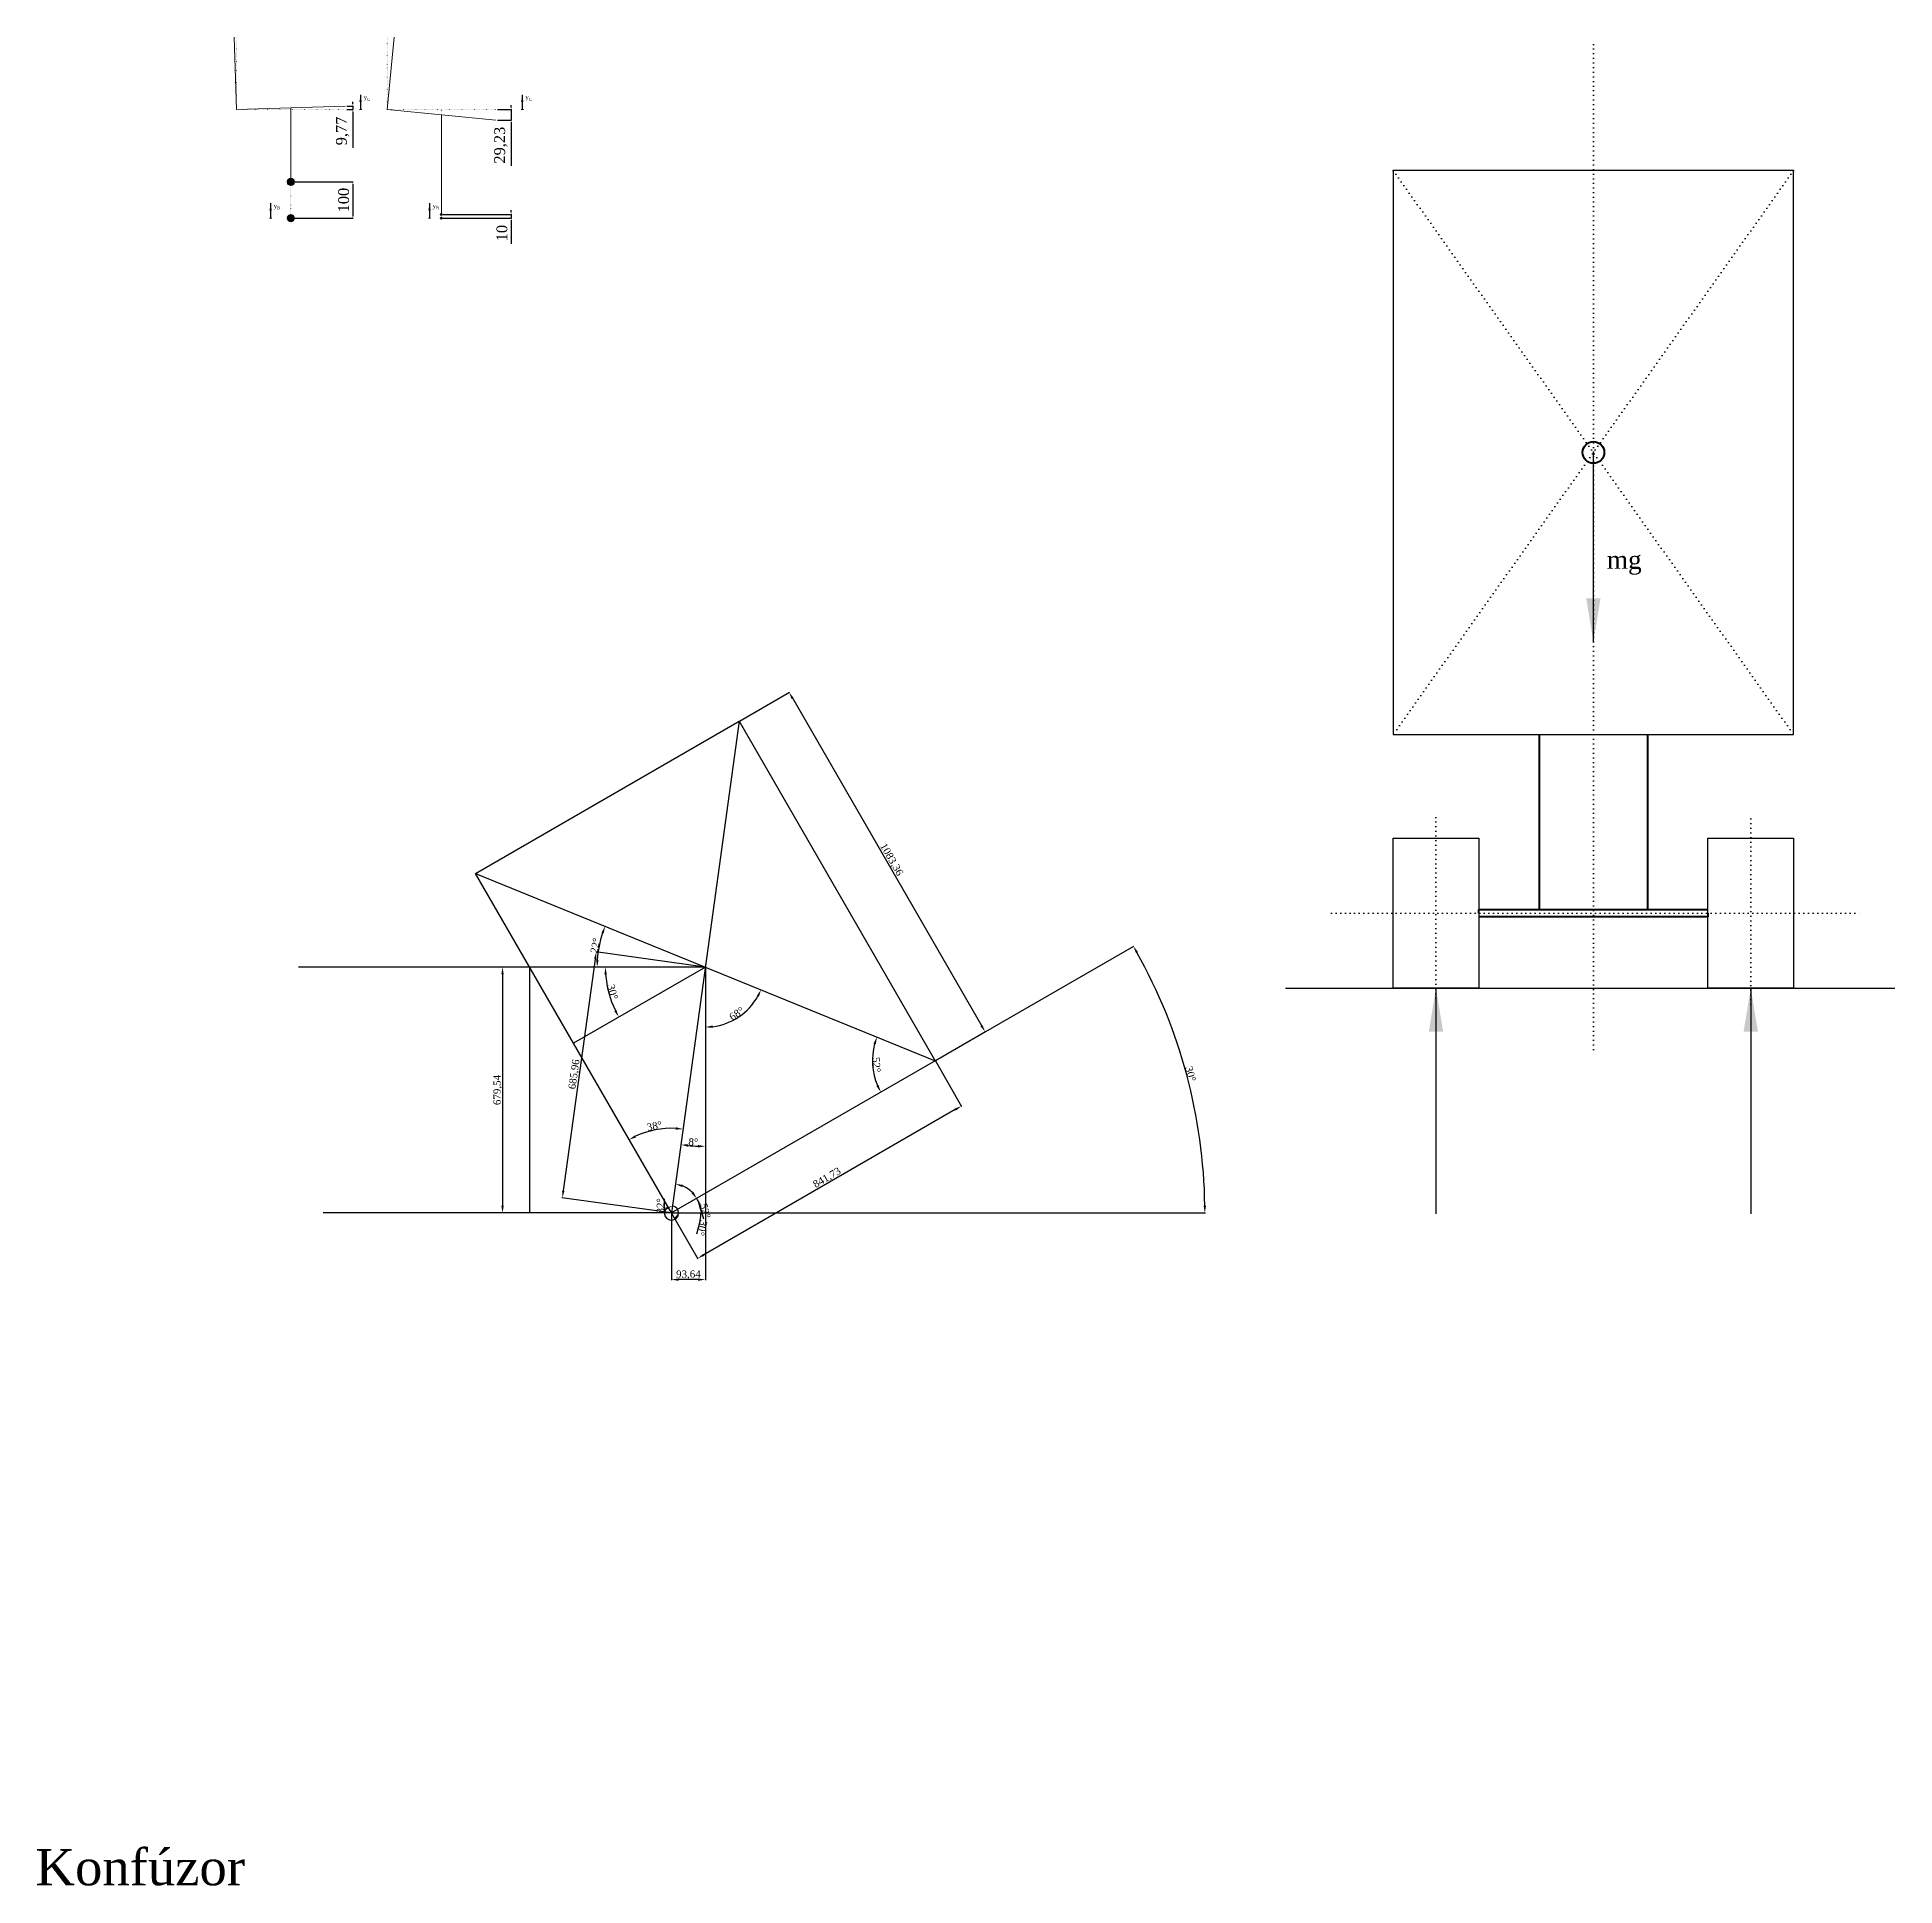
# Model space of a CAD drawing. Header units: millimetres. Extents: x 4757 to 12839, y 3761 to 9253.
# Drawn here: x 7705 to 12839, y 4144 to 9253 of the extents above; entities that cross this region are included whole.
import ezdxf

# ---------------------------------------------------------------- set-up
doc = ezdxf.new("R2010")
doc.units = ezdxf.units.MM
doc.linetypes.add('ACAD_ISO07W100', pattern=[3, 0, -3])
doc.linetypes.add('DOTX2', pattern=[12.7, 0, -12.7])
doc.layers.get('0').update_dxf_attribs({"lineweight": 30})
for name, color, linetype, lineweight in [('accelerations', 140, 'Continuous', 50), ('redThick', 1, 'Continuous', 50), ('szaggatott', 7, 'ACAD_ISO07W100', 13), ('vastag', 7, 'Continuous', 50), ('vékony', 7, 'Continuous', 13)]:
    doc.layers.add(name, color=color, linetype=linetype, lineweight=lineweight)
doc.layers.add('dashed', color=181, linetype='DOTX2')
doc.layers.add('red', color=1, linetype='Continuous')
doc.styles.get("Standard").update_dxf_attribs({"font": 'pala.ttf'})
doc.dimstyles.new('Copy(2) of ISO-25', dxfattribs={"dimtxt": 30, "dimasz": 6, "dimexe": 1.25, "dimexo": 5, "dimgap": 10, "dimtad": 1, "dimtxsty": 'Standard', "dimcen": 2.5, "dimadec": 0, "dimazin": 0, "dimtfac": 1, "dimtmove": 0, "dimatfit": 3, "dimfxl": 1, "dimarcsym": 0})
doc.dimstyles.new('customDimensions', dxfattribs={"dimtxt": 50, "dimasz": 120, "dimexe": 1.25, "dimexo": 0.625, "dimtad": 1, "dimtxsty": 'Standard', "dimcen": 2.5, "dimadec": 0, "dimazin": 0, "dimtfac": 1, "dimtmove": 0, "dimatfit": 3, "dimfxl": 1, "dimarcsym": 0})
doc.dimstyles.new('ISO-25', dxfattribs={"dimtxt": 20, "dimasz": 20, "dimexe": 1.25, "dimexo": 0.625, "dimtad": 1, "dimtxsty": 'Standard', "dimcen": 2.5, "dimadec": 0, "dimazin": 0, "dimtfac": 1, "dimtmove": 0, "dimatfit": 3, "dimfxl": 1, "dimarcsym": 0})

msp = doc.modelspace()

# ---------------------------------------------------------------- texts
at = {"insert": (7700.817, 4245.802), "char_height": 100, "attachment_point": 1}
msp.add_mtext_dynamic_manual_height_columns('Konfúzor', width=498.50742, gutter_width=12.5, heights=[117.502], dxfattribs=at)
at = {"layer": 'accelerations', "insert": (12043.335, 7833.562), "char_height": 50, "attachment_point": 1}
msp.add_mtext_dynamic_manual_height_columns('mg', width=140.7074, gutter_width=12.5, heights=[0], dxfattribs=at)
at = {"layer": 'vastag', "char_height": 12, "attachment_point": 1}
for s, insert in [('\\A1;y{\\H0.7x;\\S^ C;}', (8607.715, 9092.334)), ('\\A1;y{\\H0.7x;\\S^ C;}', (9054.514, 9092.334)), ('\\A1;y{\\H0.7x;\\S^ B;}', (8359.104, 8792.334)), ('\\A1;y{\\H0.7x;\\S^ B;}', (8798.292, 8792.507))]:
    msp.add_mtext_dynamic_manual_height_columns(s, width=30.67288, gutter_width=12.5, heights=[22.687], dxfattribs=dict(at, insert=insert))

# ---------------------------------------------------------------- blocks, each defined once
blk = doc.blocks.new('*D17')
at = {"layer": 'Defpoints', "color": 0, "transparency": 16777216}
for p in [(8556.2, 9062.1), (8556.2, 9052.3), (8577.8, 9052.3)]:
    blk.add_point(p, dxfattribs=at)
at = {"layer": 'vékony', "color": 0, "lineweight": -2, "transparency": 16777216}
for p, q in [((8561.2, 9062.1), (8579, 9062.1)), ((8561.2, 9052.3), (8579, 9052.3)), ((8577.8, 9068.1), (8577.8, 9074.1)), ((8577.8, 9062.1), (8577.8, 9052.3)), ((8577.8, 9046.3), (8577.8, 8946.3))]:
    blk.add_line(p, q, dxfattribs=at)
at = {"layer": 'vékony', "color": 0, "transparency": 16777216}
for points in [[(8576.8, 9068.1), (8578.8, 9068.1), (8577.8, 9062.1)], [(8576.8, 9046.3), (8578.8, 9046.3), (8577.8, 9052.3)]]:
    blk.add_solid(points, dxfattribs=at)
at = {"layer": 'vékony', "color": 0, "transparency": 16777216, "insert": (8549.5, 8993.3), "char_height": 30, "attachment_point": 5, "rotation": 90}
blk.add_mtext('9,77', dxfattribs=at)
blk = doc.blocks.new('*D18')
at = {"layer": 'Defpoints', "color": 0, "transparency": 16777216}
for p in [(8406.2, 8852.3), (8406.2, 8752.3), (8577.8, 8752.3)]:
    blk.add_point(p, dxfattribs=at)
at = {"layer": 'vékony', "color": 0, "lineweight": -2, "transparency": 16777216}
for p, q in [((8411.2, 8852.3), (8579, 8852.3)), ((8577.8, 8846.3), (8577.8, 8758.3)), ((8411.2, 8752.3), (8579, 8752.3))]:
    blk.add_line(p, q, dxfattribs=at)
at = {"layer": 'vékony', "color": 0, "transparency": 16777216}
for points in [[(8576.8, 8846.3), (8578.8, 8846.3), (8577.8, 8852.3)], [(8576.8, 8758.3), (8578.8, 8758.3), (8577.8, 8752.3)]]:
    blk.add_solid(points, dxfattribs=at)
at = {"layer": 'vékony', "color": 0, "transparency": 16777216, "insert": (8552.3, 8802.3), "char_height": 30, "attachment_point": 5, "rotation": 90}
blk.add_mtext('100', dxfattribs=at)
blk = doc.blocks.new('*D19')
at = {"layer": 'Defpoints', "color": 0, "transparency": 16777216}
for p in [(8972.4, 9052.5), (8972.4, 9023.3), (9015.2, 9023.3)]:
    blk.add_point(p, dxfattribs=at)
at = {"layer": 'vékony', "color": 0, "lineweight": -2, "transparency": 16777216}
for p, q in [((8977.4, 9052.5), (9016.5, 9052.5)), ((9015.2, 9058.5), (9015.2, 9064.5)), ((9015.2, 9052.5), (9015.2, 9023.3)), ((8977.4, 9023.3), (9016.5, 9023.3)), ((9015.2, 9017.3), (9015.2, 8896.8))]:
    blk.add_line(p, q, dxfattribs=at)
at = {"layer": 'vékony', "color": 0, "transparency": 16777216}
for points in [[(9014.2, 9058.5), (9016.2, 9058.5), (9015.2, 9052.5)], [(9014.2, 9017.3), (9016.2, 9017.3), (9015.2, 9023.3)]]:
    blk.add_solid(points, dxfattribs=at)
at = {"layer": 'vékony', "color": 0, "transparency": 16777216, "insert": (8986.9, 8954), "char_height": 30, "attachment_point": 5, "rotation": 90}
blk.add_mtext('29,23', dxfattribs=at)
blk = doc.blocks.new('*D20')
at = {"layer": 'Defpoints', "color": 0, "transparency": 16777216}
for p in [(8822.4, 8762.5), (8822.4, 8752.5), (9015.2, 8752.5)]:
    blk.add_point(p, dxfattribs=at)
at = {"layer": 'vékony', "color": 0, "lineweight": -2, "transparency": 16777216}
for p, q in [((8827.4, 8762.5), (9016.5, 8762.5)), ((8827.4, 8752.5), (9016.5, 8752.5)), ((9015.2, 8768.5), (9015.2, 8774.5)), ((9015.2, 8762.5), (9015.2, 8752.5)), ((9015.2, 8746.5), (9015.2, 8681.6))]:
    blk.add_line(p, q, dxfattribs=at)
at = {"layer": 'vékony', "color": 0, "transparency": 16777216}
for points in [[(9014.2, 8768.5), (9016.2, 8768.5), (9015.2, 8762.5)], [(9014.2, 8746.5), (9016.2, 8746.5), (9015.2, 8752.5)]]:
    blk.add_solid(points, dxfattribs=at)
at = {"layer": 'vékony', "color": 0, "transparency": 16777216, "insert": (8989.8, 8711.1), "char_height": 30, "attachment_point": 5, "rotation": 90}
blk.add_mtext('10', dxfattribs=at)
blk = doc.blocks.new('*D37')
at = {"color": 0, "lineweight": -2, "transparency": 16777216}
for p, q in [((9646.1, 7362.9), (9784.4, 7442.8)), ((9793.4, 7424.8), (10315, 6521.2)), ((10187.8, 6424.7), (10326.1, 6504.6))]:
    blk.add_line(p, q, dxfattribs=at)
at = {"color": 0, "transparency": 16777216}
for points in [[(9796.3, 7426.5), (9790.5, 7423.2), (9783.4, 7442.1)], [(10317.9, 6522.9), (10312.2, 6519.6), (10325, 6503.9)]]:
    blk.add_solid(points, dxfattribs=at)
at = {"layer": 'Defpoints', "color": 0, "transparency": 16777216}
for p in [(9645.6, 7362.6), (10325, 6503.9), (10187.3, 6424.4)]:
    blk.add_point(p, dxfattribs=at)
at = {"color": 0, "transparency": 16777216, "insert": (10065.3, 6979.4), "char_height": 20, "attachment_point": 5, "rotation": 300}
blk.add_mtext('1083,36', dxfattribs=at)
blk = doc.blocks.new('*D38')
at = {"color": 0, "lineweight": -2, "transparency": 16777216}
for p, q in [((10187.6, 6423.8), (10260.3, 6297.9)), ((10242.3, 6289), (9548, 5888.1)), ((9458.6, 6003), (9531.3, 5877))]:
    blk.add_line(p, q, dxfattribs=at)
at = {"color": 0, "transparency": 16777216}
for points in [[(10240.7, 6291.9), (10244, 6286.1), (10259.7, 6299)], [(9546.4, 5891), (9549.7, 5885.2), (9530.7, 5878.1)]]:
    blk.add_solid(points, dxfattribs=at)
at = {"layer": 'Defpoints', "color": 0, "transparency": 16777216}
for p in [(10187.3, 6424.4), (9458.3, 6003.5), (9530.7, 5878.1)]:
    blk.add_point(p, dxfattribs=at)
at = {"color": 0, "transparency": 16777216, "insert": (9888.8, 6099.7), "char_height": 20, "attachment_point": 5, "rotation": 30}
blk.add_mtext('841,73', dxfattribs=at)
blk = doc.blocks.new('*D39')
at = {"color": 0, "lineweight": -2, "transparency": 16777216}
for p, q in [((9065.3, 6683.1), (8990.2, 6683.1)), ((8991.4, 6663.1), (8991.4, 6023.5)), ((9065.3, 6003.5), (8990.2, 6003.5))]:
    blk.add_line(p, q, dxfattribs=at)
at = {"color": 0, "transparency": 16777216}
for points in [[(8988.1, 6663.1), (8994.7, 6663.1), (8991.4, 6683.1)], [(8988.1, 6023.5), (8994.7, 6023.5), (8991.4, 6003.5)]]:
    blk.add_solid(points, dxfattribs=at)
at = {"layer": 'Defpoints', "color": 0, "transparency": 16777216}
for p in [(9066, 6683.1), (8991.4, 6003.5), (9066, 6003.5)]:
    blk.add_point(p, dxfattribs=at)
at = {"color": 0, "transparency": 16777216, "insert": (8978.6, 6343.3), "char_height": 20, "attachment_point": 5, "rotation": 90}
blk.add_mtext('679,54', dxfattribs=at)
blk = doc.blocks.new('*D40')
at = {"color": 0, "lineweight": -2, "transparency": 16777216}
for p, q in [((10187.8, 6424.7), (10736.1, 6741.2)), ((10630.8, 6003.5), (10933.8, 6003.5))]:
    blk.add_line(p, q, dxfattribs=at)
blk.add_arc((9458.3, 6003.5), 1474.2, 0.7773, 29.2227, dxfattribs=at)
at = {"color": 0, "transparency": 16777216}
for points in [[(10742, 6721.6), (10747.8, 6724.9), (10735, 6740.6)], [(10935.7, 6023.5), (10929, 6023.5), (10932.5, 6003.5)]]:
    blk.add_solid(points, dxfattribs=at)
at = {"layer": 'Defpoints', "color": 0, "transparency": 16777216}
for p in [(10187.3, 6424.4), (10910.1, 6259.5), (9458.3, 6003.5), (9458.3, 6003.5), (10630.1, 6003.5)]:
    blk.add_point(p, dxfattribs=at)
at = {"color": 0, "transparency": 16777216, "insert": (10892.8, 6387.9), "char_height": 20, "attachment_point": 5, "rotation": 285}
blk.add_mtext('30°', dxfattribs=at)
blk = doc.blocks.new('*D41')
at = {"color": 0, "lineweight": -2, "transparency": 16777216}
blk.add_arc((9551.9, 6683.1), 276.3, 184.1483, 205.8517, dxfattribs=at)
at = {"color": 0, "transparency": 16777216}
for points in [[(9273, 6662.9), (9279.7, 6663.2), (9275.6, 6683.1)], [(9306.2, 6564.1), (9300.3, 6561), (9312.7, 6544.9)]]:
    blk.add_solid(points, dxfattribs=at)
at = {"layer": 'Defpoints', "color": 0, "transparency": 16777216}
for p in [(8427.1, 6683.1), (9551.9, 6683.1), (9551.9, 6683.1), (9279.8, 6635.1), (9187.5, 6472.6)]:
    blk.add_point(p, dxfattribs=at)
at = {"color": 0, "transparency": 16777216, "insert": (9295.6, 6614.4), "char_height": 20, "attachment_point": 5, "rotation": 285}
blk.add_mtext('30°', dxfattribs=at)
blk = doc.blocks.new('*D42')
at = {"color": 0, "lineweight": -2, "transparency": 16777216}
blk.add_arc((9551.9, 6683.1), 166, 276.906, 330.9398, dxfattribs=at)
at = {"color": 0, "transparency": 16777216}
for points in [[(9694.1, 6603.8), (9700.1, 6601), (9705.7, 6620.4)], [(9572.1, 6514.9), (9571.7, 6521.6), (9551.9, 6517)]]:
    blk.add_solid(points, dxfattribs=at)
at = {"layer": 'Defpoints', "color": 0, "transparency": 16777216}
for p in [(8916.6, 6941.7), (9551.9, 6683.1), (9615.8, 6529.8), (10187.3, 6424.4), (9551.9, 6003.5)]:
    blk.add_point(p, dxfattribs=at)
at = {"color": 0, "transparency": 16777216, "insert": (9638.5, 6554.3), "char_height": 20, "attachment_point": 5, "rotation": 33.9229}
blk.add_mtext('68°', dxfattribs=at)
blk = doc.blocks.new('*D43')
at = {"color": 0, "lineweight": -2, "transparency": 16777216}
blk.add_arc((9551.9, 6683.1), 495.4, 264.4675, 267.6867, dxfattribs=at)
at = {"color": 0, "transparency": 16777216}
for points in [[(9503.8, 6186.7), (9504.6, 6193.3), (9484.3, 6192.3)], [(9532, 6191.4), (9531.9, 6184.7), (9551.9, 6187.7)]]:
    blk.add_solid(points, dxfattribs=at)
at = {"layer": 'Defpoints', "color": 0, "transparency": 16777216}
for p in [(9645.6, 7362.6), (9551.9, 6683.1), (9506.8, 6189.7), (9458.3, 6003.5), (9551.9, 6003.5)]:
    blk.add_point(p, dxfattribs=at)
at = {"color": 0, "transparency": 16777216, "insert": (9518.8, 6199.7), "char_height": 20, "attachment_point": 5, "rotation": 356.0771}
blk.add_mtext('8°', dxfattribs=at)
blk = doc.blocks.new('*D44')
at = {"color": 0, "lineweight": -2, "transparency": 16777216}
blk.add_arc((9551.9, 6683.1), 299.2, 161.6767, 176.1691, dxfattribs=at)
at = {"color": 0, "transparency": 16777216}
for points in [[(9264.8, 6778.3), (9271.1, 6776), (9274.8, 6795.9)], [(9256.8, 6702.9), (9250.1, 6703.2), (9252.8, 6683.1)]]:
    blk.add_solid(points, dxfattribs=at)
at = {"layer": 'Defpoints', "color": 0, "transparency": 16777216}
for p in [(8916.6, 6941.7), (9262.6, 6759.3), (8427.1, 6683.1), (9551.9, 6683.1), (10187.3, 6424.4)]:
    blk.add_point(p, dxfattribs=at)
at = {"color": 0, "transparency": 16777216, "insert": (9247.8, 6742.6), "char_height": 20, "attachment_point": 5, "rotation": 78.9229}
blk.add_mtext('22°', dxfattribs=at)
blk = doc.blocks.new('*D45')
at = {"color": 0, "lineweight": -2, "transparency": 16777216}
blk.add_arc((10187.3, 6424.4), 173.8, 164.4439, 203.402, dxfattribs=at)
at = {"color": 0, "transparency": 16777216}
for points in [[(10016.7, 6472.1), (10023, 6469.9), (10026.3, 6489.9)], [(10030.8, 6356.9), (10024.8, 6353.9), (10036.8, 6337.5)]]:
    blk.add_solid(points, dxfattribs=at)
at = {"layer": 'Defpoints', "color": 0, "transparency": 16777216}
for p in [(8916.6, 6941.7), (10014.1, 6438.8), (10187.3, 6424.4), (10187.3, 6424.4), (9458.3, 6003.5)]:
    blk.add_point(p, dxfattribs=at)
at = {"color": 0, "transparency": 16777216, "insert": (10024.8, 6413.2), "char_height": 20, "attachment_point": 5, "rotation": 273.9229}
blk.add_mtext('52°', dxfattribs=at)
blk = doc.blocks.new('*D46')
at = {"color": 0, "lineweight": -2, "transparency": 16777216}
blk.add_line((9536, 6025.4), (9546.7, 5987.3), dxfattribs=at)
for start, end in [(44.2386, 67.9156), (15.7614, 30)]:
    blk.add_arc((9458.3, 6003.5), 80.7, start, end, dxfattribs=at)
at = {"color": 0, "transparency": 16777216}
for points in [[(9487.8, 6075.1), (9489.5, 6081.5), (9469.3, 6083.4)], [(9518.8, 6061.8), (9513.5, 6057.8), (9528.2, 6043.9)]]:
    blk.add_solid(points, dxfattribs=at)
at = {"layer": 'Defpoints', "color": 0, "transparency": 16777216}
for p in [(9645.6, 7362.6), (10187.3, 6424.4), (9492.7, 6076.5), (9458.3, 6003.5), (9458.3, 6003.5)]:
    blk.add_point(p, dxfattribs=at)
at = {"color": 0, "transparency": 16777216, "insert": (9551.8, 6009.3), "char_height": 20, "attachment_point": 5, "rotation": 285.7614}
blk.add_mtext('52°', dxfattribs=at)
blk = doc.blocks.new('*D47')
at = {"color": 0, "lineweight": -2, "transparency": 16777216}
blk.add_line((9537.2, 5983.7), (9527.6, 5945.4), dxfattribs=at)
for start, end in [(14.1204, 15.8796), (345.8796, 0)]:
    blk.add_arc((9458.3, 6003.5), 81.4, start, end, dxfattribs=at)
at = {"color": 0, "transparency": 16777216}
for points in [[(9533.5, 6024.5), (9539.6, 6027.1), (9528.8, 6044.2)], [(9540.5, 6023.8), (9533.9, 6023), (9539.7, 6003.5)]]:
    blk.add_solid(points, dxfattribs=at)
at = {"layer": 'Defpoints', "color": 0, "transparency": 16777216}
for p in [(10187.3, 6424.4), (9534.8, 6031.3), (9458.3, 6003.5), (9458.3, 6003.5), (10630.1, 6003.5)]:
    blk.add_point(p, dxfattribs=at)
at = {"color": 0, "transparency": 16777216, "insert": (9543, 5961.9), "char_height": 20, "attachment_point": 5, "rotation": 255.8796}
blk.add_mtext('30°', dxfattribs=at)
blk = doc.blocks.new('*D48')
at = {"color": 0, "lineweight": -2, "transparency": 16777216}
blk.add_line((9438.6, 6003.5), (9438.6, 6042.6), dxfattribs=at)
for start, end in [(143.2501, 204.346), (0, 82.1542), (180, 0), (237.8082, 298.9041)]:
    blk.add_arc((9458.3, 6003.5), 19.7, start, end, dxfattribs=at)
at = {"color": 0, "transparency": 16777216}
for points in [[(9441.2, 6018.4), (9443.8, 6012.2), (9461, 6023)], [(9464.9, 5988), (9470.7, 5984.6), (9478, 6003.5)]]:
    blk.add_solid(points, dxfattribs=at)
at = {"layer": 'Defpoints', "color": 0, "transparency": 16777216}
for p in [(9645.6, 7362.6), (9475.8, 6012.6), (9458.3, 6003.5), (9458.3, 6003.5), (10630.1, 6003.5)]:
    blk.add_point(p, dxfattribs=at)
at = {"color": 0, "transparency": 16777216, "insert": (9427.8, 6023.1), "char_height": 20, "attachment_point": 5, "rotation": 90}
blk.add_mtext('82°', dxfattribs=at)
blk = doc.blocks.new('*D49')
at = {"color": 0, "lineweight": -2, "transparency": 16777216}
for p, q in [((9458.3, 6002.9), (9458.3, 5818.2)), ((9551.9, 6002.9), (9551.9, 5818.2)), ((9531.9, 5819.4), (9478.3, 5819.4))]:
    blk.add_line(p, q, dxfattribs=at)
at = {"color": 0, "transparency": 16777216}
for points in [[(9478.3, 5822.8), (9478.3, 5816.1), (9458.3, 5819.4)], [(9531.9, 5822.8), (9531.9, 5816.1), (9551.9, 5819.4)]]:
    blk.add_solid(points, dxfattribs=at)
at = {"layer": 'Defpoints', "color": 0, "transparency": 16777216}
for p in [(9458.3, 6003.5), (9551.9, 6003.5), (9458.3, 5819.4)]:
    blk.add_point(p, dxfattribs=at)
at = {"color": 0, "transparency": 16777216, "insert": (9505.1, 5832.3), "char_height": 20, "attachment_point": 5}
blk.add_mtext('93,64', dxfattribs=at)
blk = doc.blocks.new('*D50')
at = {"color": 0, "lineweight": -2, "transparency": 16777216}
for p, q in [((9247.6, 6704.8), (9159.4, 6064.9)), ((9551.3, 6683.1), (9249.1, 6724.8)), ((9457.7, 6003.6), (9155.4, 6045.2))]:
    blk.add_line(p, q, dxfattribs=at)
at = {"color": 0, "transparency": 16777216}
for points in [[(9244.3, 6705.3), (9250.9, 6704.3), (9250.3, 6724.6)], [(9156.1, 6065.3), (9162.7, 6064.4), (9156.7, 6045.1)]]:
    blk.add_solid(points, dxfattribs=at)
at = {"layer": 'Defpoints', "color": 0, "transparency": 16777216}
for p in [(9551.9, 6683.1), (9156.7, 6045.1), (9458.3, 6003.5)]:
    blk.add_point(p, dxfattribs=at)
at = {"color": 0, "transparency": 16777216, "insert": (9190.8, 6386.6), "char_height": 20, "attachment_point": 5, "rotation": 82.1542}
blk.add_mtext('685,96', dxfattribs=at)
blk = doc.blocks.new('*D51')
at = {"color": 0, "lineweight": -2, "transparency": 16777216}
blk.add_arc((9458.3, 6003.5), 234, 87.0537, 115.1005, dxfattribs=at)
at = {"color": 0, "transparency": 16777216}
for points in [[(9360.6, 6212.4), (9357.5, 6218.3), (9341.3, 6206.1)], [(9470.6, 6240.5), (9470, 6233.8), (9490.2, 6235.3)]]:
    blk.add_solid(points, dxfattribs=at)
at = {"layer": 'Defpoints', "color": 0, "transparency": 16777216}
for p in [(9645.6, 7362.6), (8916.6, 6941.7), (9438.8, 6236.7), (9458.3, 6003.5), (9458.3, 6003.5)]:
    blk.add_point(p, dxfattribs=at)
at = {"color": 0, "transparency": 16777216, "insert": (9411.3, 6243.8), "char_height": 20, "attachment_point": 5, "rotation": 11.0771}
blk.add_mtext('38°', dxfattribs=at)

# ---------------------------------------------------------------- dimensions: what is measured, and where the dimension line sits
for p1, p2, distance, picture, middle in [((9645.579, 7362.591), (10187.258, 6424.376), 159.103, '*D37', (10065.307, 6979.445)), ((10187.258, 6424.376), (9458.301, 6003.513), 144.791, '*D38', (9888.765, 6099.654))]:
    dim = msp.add_aligned_dim(p1=p1, p2=p2, distance=distance, dimstyle='ISO-25', override={"dimtxt": 20})
    dim.commit()
    dim.dimension.update_dxf_attribs({"geometry": picture, "text_midpoint": middle})
for base, line1, line2, picture, middle in [((9438.849, 6236.656), ((9458.301, 6003.513), (8916.622, 6941.728)), ((9645.579, 7362.591), (9458.301, 6003.513)), '*D51', (9411.263, 6243.776)), ((9475.771, 6012.563), ((9458.301, 6003.513), (10630.146, 6003.513)), ((9645.579, 7362.591), (9458.301, 6003.513)), '*D48', (9427.756, 6023.073)), ((9506.779, 6189.727), ((9551.94, 6683.052), (9551.94, 6003.513)), ((9645.579, 7362.591), (9458.301, 6003.513)), '*D43', (9518.792, 6199.67)), ((9492.695, 6076.502), ((9645.579, 7362.591), (9458.301, 6003.513)), ((10187.258, 6424.376), (9458.301, 6003.513)), '*D46', (9551.803, 6009.346)), ((9262.645, 6759.322), ((8916.622, 6941.728), (10187.258, 6424.376)), ((9551.94, 6683.052), (8427.06, 6683.052)), '*D44', (9247.838, 6742.588)), ((9615.786, 6529.788), ((8916.622, 6941.728), (10187.258, 6424.376)), ((9551.94, 6683.052), (9551.94, 6003.513)), '*D42', (9638.523, 6554.314)), ((10014.088, 6438.825), ((10187.258, 6424.376), (9458.301, 6003.513)), ((8916.622, 6941.728), (10187.258, 6424.376)), '*D45', (10024.753, 6413.233)), ((10910.12, 6259.508), ((9458.301, 6003.513), (10630.146, 6003.513)), ((10187.258, 6424.376), (9458.301, 6003.513)), '*D40', (10892.818, 6387.891)), ((9279.838, 6635.073), ((9551.94, 6683.052), (9187.462, 6472.621)), ((9551.94, 6683.052), (8427.06, 6683.052)), '*D41', (9295.589, 6614.363)), ((9534.753, 6031.339), ((9458.301, 6003.513), (10630.146, 6003.513)), ((10187.258, 6424.376), (9458.301, 6003.513)), '*D47', (9542.959, 5961.852))]:
    dim = msp.add_angular_dim_2l(base=base, line1=line1, line2=line2, dimstyle='ISO-25')
    dim.commit()
    dim.dimension.update_dxf_attribs({"geometry": picture, "text_midpoint": middle})
dim = msp.add_linear_dim(base=(8991.412, 6003.513), p1=(9065.969, 6683.052), p2=(9065.969, 6003.513), angle=90, dimstyle='ISO-25', override={"dimtxt": 20})
dim.commit()
dim.dimension.update_dxf_attribs({"geometry": '*D39', "text_midpoint": (8978.594, 6343.283)})
dim = msp.add_aligned_dim(p1=(9551.94, 6683.052), p2=(9458.301, 6003.513), distance=-304.476, dimstyle='ISO-25')
dim.commit()
dim.dimension.update_dxf_attribs({"geometry": '*D50', "text_midpoint": (9190.796, 6386.596)})
dim = msp.add_linear_dim(base=(9458.301, 5819.435), p1=(9551.94, 6003.513), p2=(9458.301, 6003.513), dimstyle='ISO-25')
dim.commit()
dim.dimension.update_dxf_attribs({"geometry": '*D49', "text_midpoint": (9505.12, 5832.253)})
at = {"layer": 'vékony', "color": 244, "true_color": 0x991b1e}
dim = msp.add_linear_dim(base=(8577.763, 9052.334), p1=(8556.192, 9062.104), p2=(8556.192, 9052.334), angle=90, dimstyle='Copy(2) of ISO-25', dxfattribs=at)
dim.commit()
dim.dimension.update_dxf_attribs({"geometry": '*D17', "text_midpoint": (8577.763, 8993.312), "dimtype": 160})
for base, p1, p2, picture, middle in [((9015.232, 9023.276), (8972.408, 9052.506), (8972.408, 9023.276), '*D19', (8986.942, 8954.027)), ((8577.763, 8752.334), (8406.192, 8852.334), (8406.192, 8752.334), '*D18', (8552.343, 8802.334)), ((9015.232, 8752.506), (8822.408, 8762.506), (8822.408, 8752.506), '*D20', (8989.812, 8711.07))]:
    dim = msp.add_linear_dim(base=base, p1=p1, p2=p2, angle=90, dimstyle='Copy(2) of ISO-25', dxfattribs=at)
    dim.commit()
    dim.dimension.update_dxf_attribs({"geometry": picture, "text_midpoint": middle})

# ---------------------------------------------------------------- hatches: boundary and pattern name
at = {"layer": 'vékony'}
h = msp.add_hatch(dxfattribs=at)
h.set_pattern_fill('ANSI31', color=256, scale=0.6)
h.paths.add_polyline_path([(8406.192, 8862.334, 0.41421356), (8396.192, 8852.334, 0.41421356), (8406.192, 8842.334)])
h.paths.add_polyline_path([(8416.192, 8852.334, 0.41421356), (8406.192, 8862.334), (8406.192, 8842.334, 0.41421356)])
h.paths.add_polyline_path([(8396.192, 8752.334, 1), (8416.192, 8752.334, 1)])
h = msp.add_hatch(dxfattribs=at)
h.set_pattern_fill('ANSI31', color=256, scale=0.6)
h.paths.add_polyline_path([(8822.408, 8765.506), (8822.408, 8762.506), (8822.408, 8759.506, 0.41421356), (8825.408, 8762.506, 0.41421356)])
h.paths.add_polyline_path([(8822.408, 8762.506), (8822.408, 8765.506, 0.41421356), (8819.408, 8762.506, 0.41421356), (8822.408, 8759.506)])
h.paths.add_polyline_path([(8819.408, 8752.506, 1), (8825.408, 8752.506, 1)])

# ---------------------------------------------------------------- linework, layer by layer
for p, q in [((9645.579, 7362.591), (9458.301, 6003.513)), ((8916.622, 6941.728), (10187.258, 6424.376)), ((9551.94, 6683.052), (8427.06, 6683.052)), ((9065.969, 6683.052), (9065.969, 6003.513)), ((9551.94, 6683.052), (9187.462, 6472.621)), ((9551.94, 6683.052), (9551.94, 6003.513)), ((9458.301, 6003.513), (8495.235, 6003.513)), ((9458.301, 6003.513), (10630.146, 6003.513))]:
    msp.add_line(p, q)
at = {"color": 1}
msp.add_lwpolyline([(8916.622, 6941.728), (9645.579, 7362.591), (10187.258, 6424.376), (9458.301, 6003.513)], close=True, dxfattribs=at)
at = {"layer": 'accelerations'}
msp.add_circle((12006.258, 8105.098), 30, dxfattribs=at)
at = {"layer": 'dashed'}
for p, q in [((12006.258, 9232.674), (12006.258, 6434.451)), ((11452.983, 8884.287), (12559.534, 7325.91)), ((12559.534, 8884.287), (11452.983, 7325.91)), ((11571.237, 7096.704), (11571.237, 6573.504)), ((12441.279, 7092.485), (12441.279, 6556.626)), ((11282.404, 6832.043), (12743.04, 6832.043))]:
    msp.add_line(p, q, dxfattribs=at)
at = {"layer": 'dashed', "linetype": 'ByBlock'}
msp.add_line((11155.016, 6624.603), (12839.445, 6624.603), dxfattribs=at)
at = {"layer": 'red'}
for points in [[(11452.983, 7325.91), (12559.534, 7325.91), (12559.534, 8884.287), (11452.983, 8884.287)], [(11452.983, 7039.483), (11689.492, 7039.483), (11689.492, 6624.603), (11452.983, 6624.603)], [(12323.025, 7039.483), (12559.534, 7039.483), (12559.534, 6624.603), (12323.025, 6624.603)]]:
    msp.add_lwpolyline(points, close=True, dxfattribs=at)
at = {"layer": 'redThick'}
for p, q in [((11856.258, 7325.91), (11856.258, 6842.043)), ((12006.258, 7325.91), (12006.258, 7325.91)), ((12156.258, 7325.91), (12156.258, 6842.043)), ((11689.492, 6832.043), (11689.492, 6842.043)), ((11689.492, 6842.043), (12323.025, 6842.043)), ((12323.025, 6832.043), (12323.025, 6822.043)), ((12323.025, 6822.043), (11689.492, 6822.043))]:
    msp.add_line(p, q, dxfattribs=at)
at = {"layer": 'szaggatott'}
for p, q in [((8256.192, 9052.334), (8256.192, 9252.334)), ((8672.408, 9052.506), (8672.408, 9252.506)), ((8556.192, 9052.334), (8256.192, 9052.334)), ((8406.192, 9052.334), (8406.192, 8752.334)), ((8972.408, 9052.506), (8672.408, 9052.506)), ((8822.408, 9052.506), (8822.408, 8752.506))]:
    msp.add_line(p, q, dxfattribs=at)
at = {"layer": 'vékony'}
for p, q in [((8249.679, 9252.334), (8256.192, 9052.334)), ((8691.895, 9252.506), (8672.408, 9052.506)), ((8256.192, 9052.334), (8556.192, 9062.104)), ((8406.192, 8852.334), (8406.192, 9057.219)), ((8599.091, 9052.334), (8596.091, 9052.334)), ((8596.091, 9052.334), (8602.091, 9052.334)), ((8599.091, 9052.334), (8598.091, 9052.334)), ((8598.091, 9052.334), (8600.091, 9052.334)), ((8672.408, 9052.506), (8972.408, 9023.276)), ((8822.408, 8762.506), (8822.408, 9037.891)), ((9045.89, 9052.334), (9042.89, 9052.334)), ((9042.89, 9052.334), (9048.89, 9052.334)), ((9045.89, 9052.334), (9044.89, 9052.334)), ((9044.89, 9052.334), (9046.89, 9052.334)), ((8350.48, 8752.334), (8347.48, 8752.334)), ((8347.48, 8752.334), (8353.48, 8752.334)), ((8350.48, 8752.334), (8349.48, 8752.334)), ((8349.48, 8752.334), (8351.48, 8752.334)), ((8789.668, 8752.506), (8786.668, 8752.506)), ((8786.668, 8752.506), (8792.668, 8752.506)), ((8789.668, 8752.506), (8788.668, 8752.506)), ((8788.668, 8752.506), (8790.668, 8752.506))]:
    msp.add_line(p, q, dxfattribs=at)
for centre, radius in [((8406.192, 8852.334), 10), ((8406.192, 8752.334), 10), ((8822.408, 8762.506), 3), ((8822.408, 8752.506), 3)]:
    msp.add_circle(centre, radius, dxfattribs=at)

msp.set_redraw_order([(e.dxf.handle, doc.entitydb.next_handle()) for e in msp.query("TEXT MTEXT ATTDEF DIMENSION ARC_DIMENSION")])  # texts and dimensions are drawn at this point

# ---------------------------------------------------------------- leaders
at = {"layer": 'accelerations'}
for points in [[(12006.258, 7581.45), (12006.258, 8105.098)], [(11571.237, 6624.603), (11571.237, 6001.247)], [(12441.279, 6624.603), (12441.279, 6001.247)]]:
    msp.add_leader(points, dimstyle='customDimensions', override={"dimgap": 0.625, "dimtad": 0}, dxfattribs=at)
at = {"layer": 'vékony'}
for points in [[(8599.091, 9093.495), (8599.091, 9052.334)], [(9045.89, 9093.495), (9045.89, 9052.334)], [(8350.48, 8793.495), (8350.48, 8752.334)], [(8789.668, 8793.667), (8789.668, 8752.506)]]:
    msp.add_leader(points, dimstyle='Copy(2) of ISO-25', override={"dimasz": 20, "dimgap": 10, "dimtad": 0}, dxfattribs=at)

doc.saveas('drawing.dxf')
